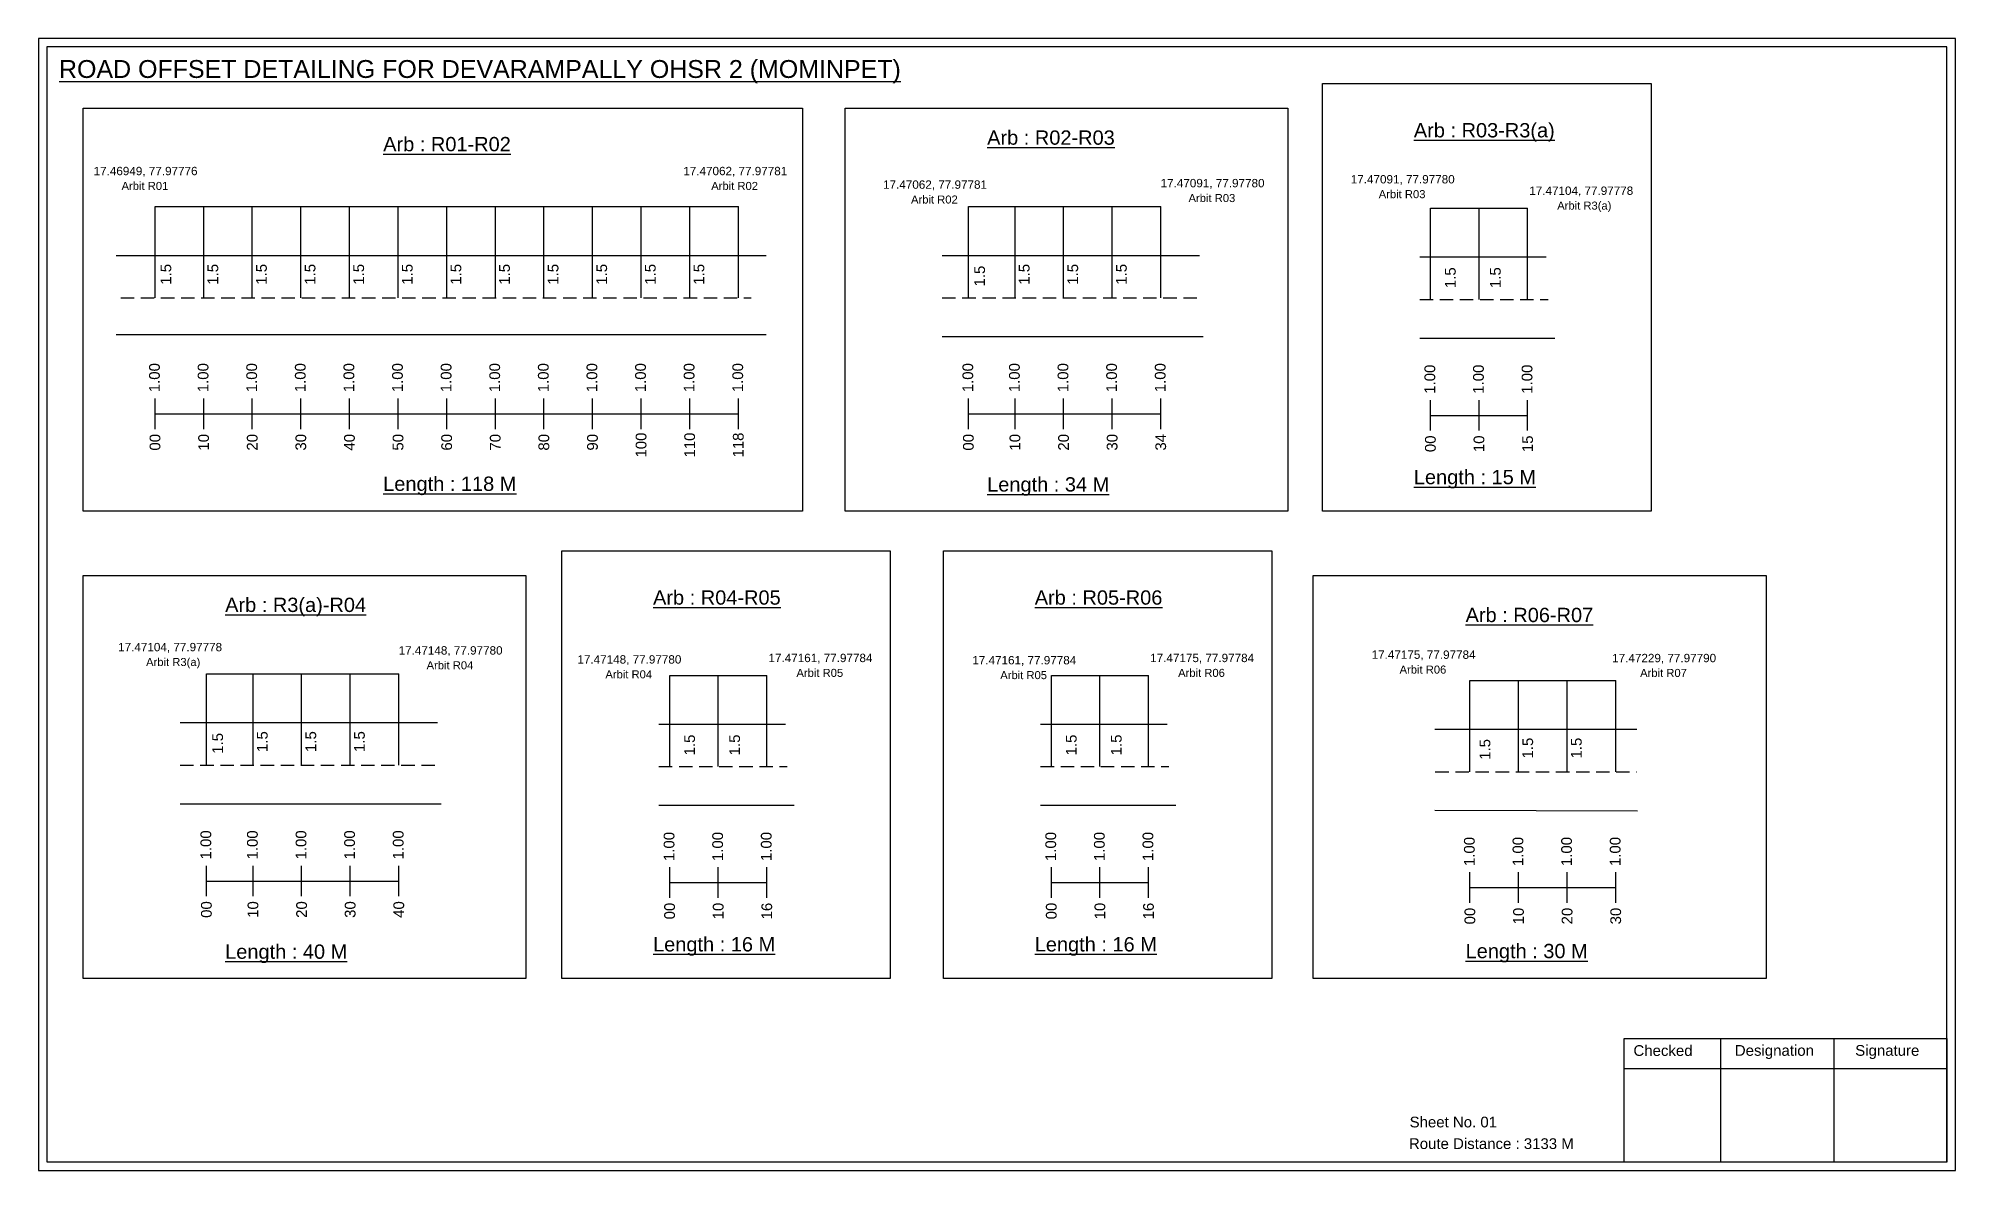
# Model space of a CAD drawing. Header units: inches. Extents: x 774 to 7852, y 198 to 1433.
# Drawn here: x 3813 to 4349, y 274 to 590 of the extents above; entities that cross this region are included whole.
import ezdxf

# ---------------------------------------------------------------- set-up
doc = ezdxf.new("R2010")
doc.units = ezdxf.units.IN
doc.header["$MEASUREMENT"] = 0
doc.linetypes.add('DASHED2', pattern=[0.375, 0.25, -0.125])
doc.layers.add('PDF_Geometry', color=7, linetype='Continuous')
doc.layers.add('PDF_Text', color=5, linetype='Continuous')
doc.styles.add('PDF Arial', font='arial.ttf')
doc.styles.get("Standard").update_dxf_attribs({"font": 'arial.ttf'})

msp = doc.modelspace()

# ---------------------------------------------------------------- texts
at = {"color": 242, "true_color": 0xcd2027}
for s, height, p in [('%%UROAD OFFSET DETAILING FOR DEVARAMPALLY OHSR 2 (MOMINPET)', 5, (3818.78, 579.14)), ('%%UArb : R02-R03', 4, (4078.48, 560.46)), ('%%UArb : R03-R3(a)', 4, (4197.87, 562.51)), ('%%UArb : R01-R02', 4, (3909.49, 558.63)), ('%%ULength : 118 M', 4, (3909.49, 463.63)), ('%%ULength : 34 M', 4, (4078.48, 463.46)), ('%%ULength : 15 M', 4, (4197.87, 465.51)), ('%%UArb : R04-R05', 4, (3985, 431.81)), ('%%UArb : R05-R06', 4, (4091.8, 431.81)), ('%%UArb : R3(a)-R04', 4, (3865.27, 429.76)), ('%%UArb : R06-R07', 4, (4212.35, 426.93)), ('%%ULength : 16 M', 4, (3985, 334.81)), ('%%ULength : 16 M', 4, (4091.8, 334.81)), ('%%ULength : 40 M', 4, (3865.27, 332.76)), ('%%ULength : 30 M', 4, (4212.35, 332.93))]:
    msp.add_text(s, height=height, dxfattribs=at).set_placement(p)
at = {"color": 5}
for s, height, p in [('17.46949, 77.97776', 2.34, (3828.46, 551.93)), ('17.47062, 77.97781', 2.34, (3993.46, 551.93)), ('Arbit R01', 2.246, (3836.28, 547.81)), ('Arbit R02', 2.246, (4001.28, 547.81)), ('17.47062, 77.97781', 2.34, (4049.36, 548.14)), ('17.47091, 77.97780', 2.34, (4127.01, 548.55)), ('17.47091, 77.97780', 2.34, (4180.22, 549.63)), ('Arbit R03', 2.246, (4188.04, 545.51)), ('17.47104, 77.97778', 2.34, (4230.17, 546.43)), ('Arbit R02', 2.246, (4057.18, 544.01)), ('Arbit R03', 2.246, (4134.83, 544.42)), ('Arbit R3(a)', 2.2464, (4237.99, 542.31)), ('17.47104, 77.97778', 2.34, (3835.33, 418.77)), ('17.47148, 77.97780', 2.34, (3913.81, 417.85)), ('17.47175, 77.97784', 2.34, (4186.06, 416.66)), ('Arbit R3(a)', 2.2464, (3843.15, 414.64)), ('Arbit R04', 2.246, (3921.63, 413.73)), ('17.47148, 77.97780', 2.34, (3963.84, 415.33)), ('Arbit R04', 2.246, (3971.66, 411.2)), ('17.47161, 77.97784', 2.34, (4017.3, 415.74)), ('Arbit R05', 2.246, (4025.12, 411.61)), ('17.47161, 77.97784', 2.34, (4074.33, 415.11)), ('Arbit R05', 2.246, (4082.15, 410.98)), ('17.47175, 77.97784', 2.34, (4124.1, 415.74)), ('Arbit R06', 2.246, (4131.92, 411.61)), ('Arbit R06', 2.246, (4193.88, 412.53)), ('17.47229, 77.97790', 2.34, (4253.37, 415.71)), ('Arbit R07', 2.246, (4261.19, 411.59))]:
    msp.add_text(s, height=height, dxfattribs=at).set_placement(p)
for p in [(3850.18, 521.3), (3863.33, 521.3), (3876.93, 521.3), (3890.53, 521.3), (3904.13, 521.3), (3917.73, 521.3), (3931.33, 521.3), (3944.93, 521.3), (3958.53, 521.3), (3972.13, 521.3), (3985.73, 521.3), (3999.33, 521.3), (4077.87, 520.8), (4090.34, 521.3), (4103.94, 521.3), (4117.54, 521.3), (4209.59, 520.34), (4222.18, 520.37), (3864.67, 390.1), (3877.14, 390.6), (3890.74, 390.6), (3904.34, 390.6), (3996.72, 389.64), (4009.32, 389.67), (4103.52, 389.64), (4116.11, 389.67), (4219.28, 388.4), (4231.24, 388.77), (4244.84, 388.77)]:
    msp.add_text('1.5', height=3, rotation=90).set_placement(p)
at = {"color": 217, "true_color": 0x93278f}
for s, p in [('1.00', (3846.99, 491.22)), ('1.00', (3860.59, 491.22)), ('1.00', (3874.19, 491.22)), ('1.00', (3887.79, 491.22)), ('1.00', (3901.39, 491.22)), ('1.00', (3914.99, 491.22)), ('1.00', (3928.59, 491.22)), ('1.00', (3942.19, 491.22)), ('1.00', (3955.79, 491.22)), ('1.00', (3969.39, 491.22)), ('1.00', (3982.99, 491.22)), ('1.00', (3996.59, 491.22)), ('1.00', (4010.19, 491.22)), ('1.00', (4074.57, 491.22)), ('1.00', (4087.6, 491.22)), ('1.00', (4101.2, 491.22)), ('1.00', (4114.8, 491.22)), ('1.00', (4128.4, 491.22)), ('1.00', (4203.84, 490.79)), ('1.00', (4217.44, 490.79)), ('1.00', (4231.04, 490.79)), ('00', (3847.14, 474.9)), ('10', (3860.74, 474.9)), ('20', (3874.34, 474.9)), ('30', (3887.94, 474.9)), ('40', (3901.54, 474.9)), ('50', (3915.14, 474.9)), ('60', (3928.74, 474.9)), ('70', (3942.34, 474.9)), ('80', (3955.94, 474.9)), ('90', (3969.54, 474.9)), ('100', (3983.14, 472.95)), ('110', (3996.74, 472.95)), ('118', (4010.34, 472.95)), ('00', (4074.72, 474.9)), ('10', (4087.75, 474.9)), ('20', (4101.35, 474.9)), ('30', (4114.95, 474.9)), ('34', (4128.55, 474.9)), ('00', (4203.99, 474.47)), ('10', (4217.59, 474.47)), ('15', (4231.19, 474.47)), ('1.00', (3861.36, 360.53)), ('1.00', (3874.39, 360.53)), ('1.00', (3887.99, 360.53)), ('1.00', (3901.59, 360.53)), ('1.00', (3915.19, 360.53)), ('1.00', (3990.97, 360.09)), ('1.00', (4004.57, 360.09)), ('1.00', (4018.17, 360.09)), ('1.00', (4097.77, 360.09)), ('1.00', (4111.37, 360.09)), ('1.00', (4124.97, 360.09)), ('1.00', (4214.9, 358.69)), ('1.00', (4228.5, 358.69)), ('1.00', (4242.1, 358.69)), ('1.00', (4255.7, 358.69)), ('00', (3861.51, 344.2)), ('10', (3874.55, 344.2)), ('20', (3888.15, 344.2)), ('30', (3901.75, 344.2)), ('40', (3915.35, 344.2)), ('00', (3991.12, 343.77)), ('10', (4004.72, 343.77)), ('16', (4018.32, 343.77)), ('00', (4097.92, 343.77)), ('10', (4111.52, 343.77)), ('16', (4125.12, 343.77)), ('00', (4215.05, 342.37)), ('10', (4228.65, 342.37)), ('20', (4242.25, 342.37)), ('30', (4255.85, 342.37))]:
    msp.add_text(s, height=3, rotation=90, dxfattribs=at).set_placement(p)
for s, p in [('Sheet No. 01', (4196.69, 285.6)), ('Route Distance : 3133 M', (4196.5, 279.55))]:
    msp.add_text(s, height=3).set_placement(p)
at = {"layer": 'PDF_Text', "color": 7, "attachment_point": 7, "style": 'PDF Arial'}
for s, insert, char_height in [('Checked', (4259.32, 305.55), 3.001), ('Designation', (4287.69, 304.72), 3.0006), ('Signature', (4321.37, 304.72), 3.001)]:
    msp.add_mtext(s, dxfattribs=dict(at, insert=insert, char_height=char_height))

# ---------------------------------------------------------------- linework, layer by layer
at = {"color": 5}
for p, q in [((3845.67, 543.16), (4008.87, 543.16)), ((4073.24, 543.16), (4127.08, 543.16)), ((4202.51, 542.73), (4229.71, 542.73)), ((3860.03, 412.47), (3913.87, 412.47)), ((3989.65, 412.03), (4016.85, 412.03)), ((4096.44, 412.03), (4123.64, 412.03)), ((4213.57, 410.63), (4254.37, 410.63))]:
    msp.add_line(p, q, dxfattribs=at)
for p, q in [((3845.67, 517.63), (3845.67, 543.16)), ((3859.27, 517.63), (3859.27, 543.16)), ((3872.87, 517.63), (3872.87, 543.16)), ((3886.47, 517.63), (3886.47, 543.16)), ((3900.07, 517.63), (3900.07, 543.16)), ((3913.67, 517.63), (3913.67, 543.16)), ((3927.27, 517.63), (3927.27, 543.16)), ((3940.87, 517.63), (3940.87, 543.16)), ((3954.47, 517.63), (3954.47, 543.16)), ((3968.07, 517.63), (3968.07, 543.16)), ((3981.67, 517.63), (3981.67, 543.16)), ((3995.27, 517.63), (3995.27, 543.16)), ((4008.87, 517.63), (4008.87, 543.16)), ((4073.24, 517.63), (4073.24, 543.16)), ((4086.28, 517.63), (4086.28, 543.16)), ((4099.88, 517.63), (4099.88, 543.16)), ((4113.48, 517.63), (4113.48, 543.16)), ((4127.08, 517.63), (4127.08, 543.16)), ((4202.51, 517.19), (4202.51, 542.73)), ((4216.11, 517.19), (4216.11, 542.73)), ((4229.71, 517.19), (4229.71, 542.73)), ((3834.79, 529.51), (4016.69, 529.51)), ((4065.9, 529.51), (4137.93, 529.51)), ((4199.51, 529.08), (4234.94, 529.08)), ((4016.69, 507.32), (3834.79, 507.32)), ((4065.9, 506.82), (4138.93, 506.82)), ((4199.51, 506.39), (4237.33, 506.39)), ((3860.03, 386.93), (3860.03, 412.47)), ((3873.07, 386.93), (3873.07, 412.47)), ((3886.67, 386.93), (3886.67, 412.47)), ((3900.27, 386.93), (3900.27, 412.47)), ((3913.87, 386.93), (3913.87, 412.47)), ((3989.65, 386.5), (3989.65, 412.03)), ((4003.25, 386.5), (4003.25, 412.03)), ((4016.85, 386.5), (4016.85, 412.03)), ((4096.44, 386.5), (4096.44, 412.03)), ((4110.04, 386.5), (4110.04, 412.03)), ((4123.64, 386.5), (4123.64, 412.03)), ((4213.57, 385.09), (4213.57, 410.63)), ((4227.17, 385.09), (4227.17, 410.63)), ((4240.77, 385.09), (4240.77, 410.63)), ((4254.37, 385.09), (4254.37, 410.63)), ((3852.69, 398.81), (3924.72, 398.81)), ((3986.64, 398.38), (4022.07, 398.38)), ((4093.44, 398.38), (4128.87, 398.38)), ((4203.73, 396.98), (4260.22, 396.98)), ((3852.69, 376.13), (3925.72, 376.13)), ((3986.64, 375.69), (4024.46, 375.69)), ((4093.44, 375.69), (4131.26, 375.69)), ((4203.73, 374.29), (4260.44, 374.17))]:
    msp.add_line(p, q)
at = {"linetype": 'DASHED2', "ltscale": 15}
for p, q in [((3836.06, 517.63), (4012.48, 517.63)), ((4065.9, 517.63), (4138.43, 517.63)), ((4199.51, 517.19), (4235.42, 517.19)), ((3852.69, 386.93), (3925.22, 386.93)), ((3986.64, 386.5), (4022.56, 386.5)), ((4093.44, 386.5), (4129.36, 386.5)), ((4203.88, 385.09), (4260.22, 385.09))]:
    msp.add_line(p, q, dxfattribs=at)
at = {"color": 217, "true_color": 0x93278f}
for p, q in [((3845.67, 480.93), (3845.67, 489.48)), ((3859.27, 480.93), (3859.27, 489.48)), ((3872.87, 480.93), (3872.87, 489.48)), ((3886.47, 480.93), (3886.47, 489.48)), ((3900.07, 480.93), (3900.07, 489.48)), ((3913.67, 480.93), (3913.67, 489.48)), ((3927.27, 480.93), (3927.27, 489.48)), ((3940.87, 480.93), (3940.87, 489.48)), ((3954.47, 480.93), (3954.47, 489.48)), ((3968.07, 480.93), (3968.07, 489.48)), ((3981.67, 480.93), (3981.67, 489.48)), ((3995.27, 480.93), (3995.27, 489.48)), ((4008.87, 480.93), (4008.87, 489.48)), ((4073.24, 480.93), (4073.24, 489.48)), ((4086.28, 480.93), (4086.28, 489.48)), ((4099.88, 480.93), (4099.88, 489.48)), ((4113.48, 480.93), (4113.48, 489.48)), ((4127.08, 480.93), (4127.08, 489.48)), ((4202.51, 480.49), (4202.51, 489.05)), ((4216.11, 480.49), (4216.11, 489.05)), ((4229.71, 480.49), (4229.71, 489.05)), ((3845.67, 485.2), (4008.87, 485.23)), ((4073.24, 485.2), (4127.08, 485.21)), ((4202.51, 484.76), (4229.71, 484.76)), ((3860.03, 350.23), (3860.03, 358.79)), ((3860.03, 354.5), (3913.87, 354.51)), ((3873.07, 350.23), (3873.07, 358.79)), ((3886.67, 350.23), (3886.67, 358.79)), ((3900.27, 350.23), (3900.27, 358.79)), ((3913.87, 350.23), (3913.87, 358.79)), ((3989.65, 349.8), (3989.65, 358.35)), ((4003.25, 349.8), (4003.25, 358.35)), ((4016.85, 349.8), (4016.85, 358.35)), ((4096.44, 349.8), (4096.44, 358.35)), ((4110.04, 349.8), (4110.04, 358.35)), ((4123.64, 349.8), (4123.64, 358.35)), ((4213.57, 348.4), (4213.57, 356.95)), ((4227.17, 348.4), (4227.17, 356.95)), ((4240.77, 348.4), (4240.77, 356.95)), ((4254.37, 348.4), (4254.37, 356.95)), ((3989.65, 354.07), (4016.85, 354.07)), ((4096.44, 354.07), (4123.64, 354.07)), ((4213.57, 352.66), (4254.37, 352.67))]:
    msp.add_line(p, q, dxfattribs=at)
for points in [[(4172.3, 577.57), (4264.24, 577.57), (4264.24, 457.96), (4172.3, 457.96)], [(3825.57, 570.64), (4026.81, 570.64), (4026.81, 457.96), (3825.57, 457.96)], [(4038.78, 570.64), (4162.58, 570.64), (4162.58, 457.96), (4038.78, 457.96)], [(3959.44, 446.87), (4051.38, 446.87), (4051.38, 327.27), (3959.44, 327.27)], [(4066.23, 446.87), (4158.18, 446.87), (4158.18, 327.27), (4066.23, 327.27)], [(3825.57, 439.95), (3949.38, 439.95), (3949.38, 327.27), (3825.57, 327.27)], [(4169.71, 439.95), (4296.46, 439.95), (4296.46, 327.27), (4169.71, 327.27)]]:
    msp.add_lwpolyline(points, close=True)
at = {"layer": 'PDF_Geometry'}
for points in [[(3813, 590.21), (3813, 273.5), (4349.47, 273.5), (4349.47, 590.21)], [(3815.33, 587.88), (3815.33, 275.92), (4347.05, 275.92), (4347.05, 587.88)]]:
    msp.add_lwpolyline(points, close=True, dxfattribs=at)
at = {"layer": 'PDF_Geometry', "color": 242, "true_color": 0xcc1f26}
msp.add_lwpolyline([(4347.05, 275.83), (4256.71, 275.83), (4256.71, 310.44), (4347.05, 310.44)], close=True, dxfattribs=at)
for points in [[(4283.69, 310.44), (4283.69, 275.83)], [(4315.42, 310.44), (4315.42, 275.83)], [(4256.71, 302.06), (4347.05, 302.06)]]:
    msp.add_lwpolyline(points, dxfattribs=at)

msp.set_redraw_order([(e.dxf.handle, doc.entitydb.next_handle()) for e in msp.query("TEXT MTEXT ATTDEF DIMENSION ARC_DIMENSION")])  # texts and dimensions are drawn at this point

doc.saveas('drawing.dxf')
